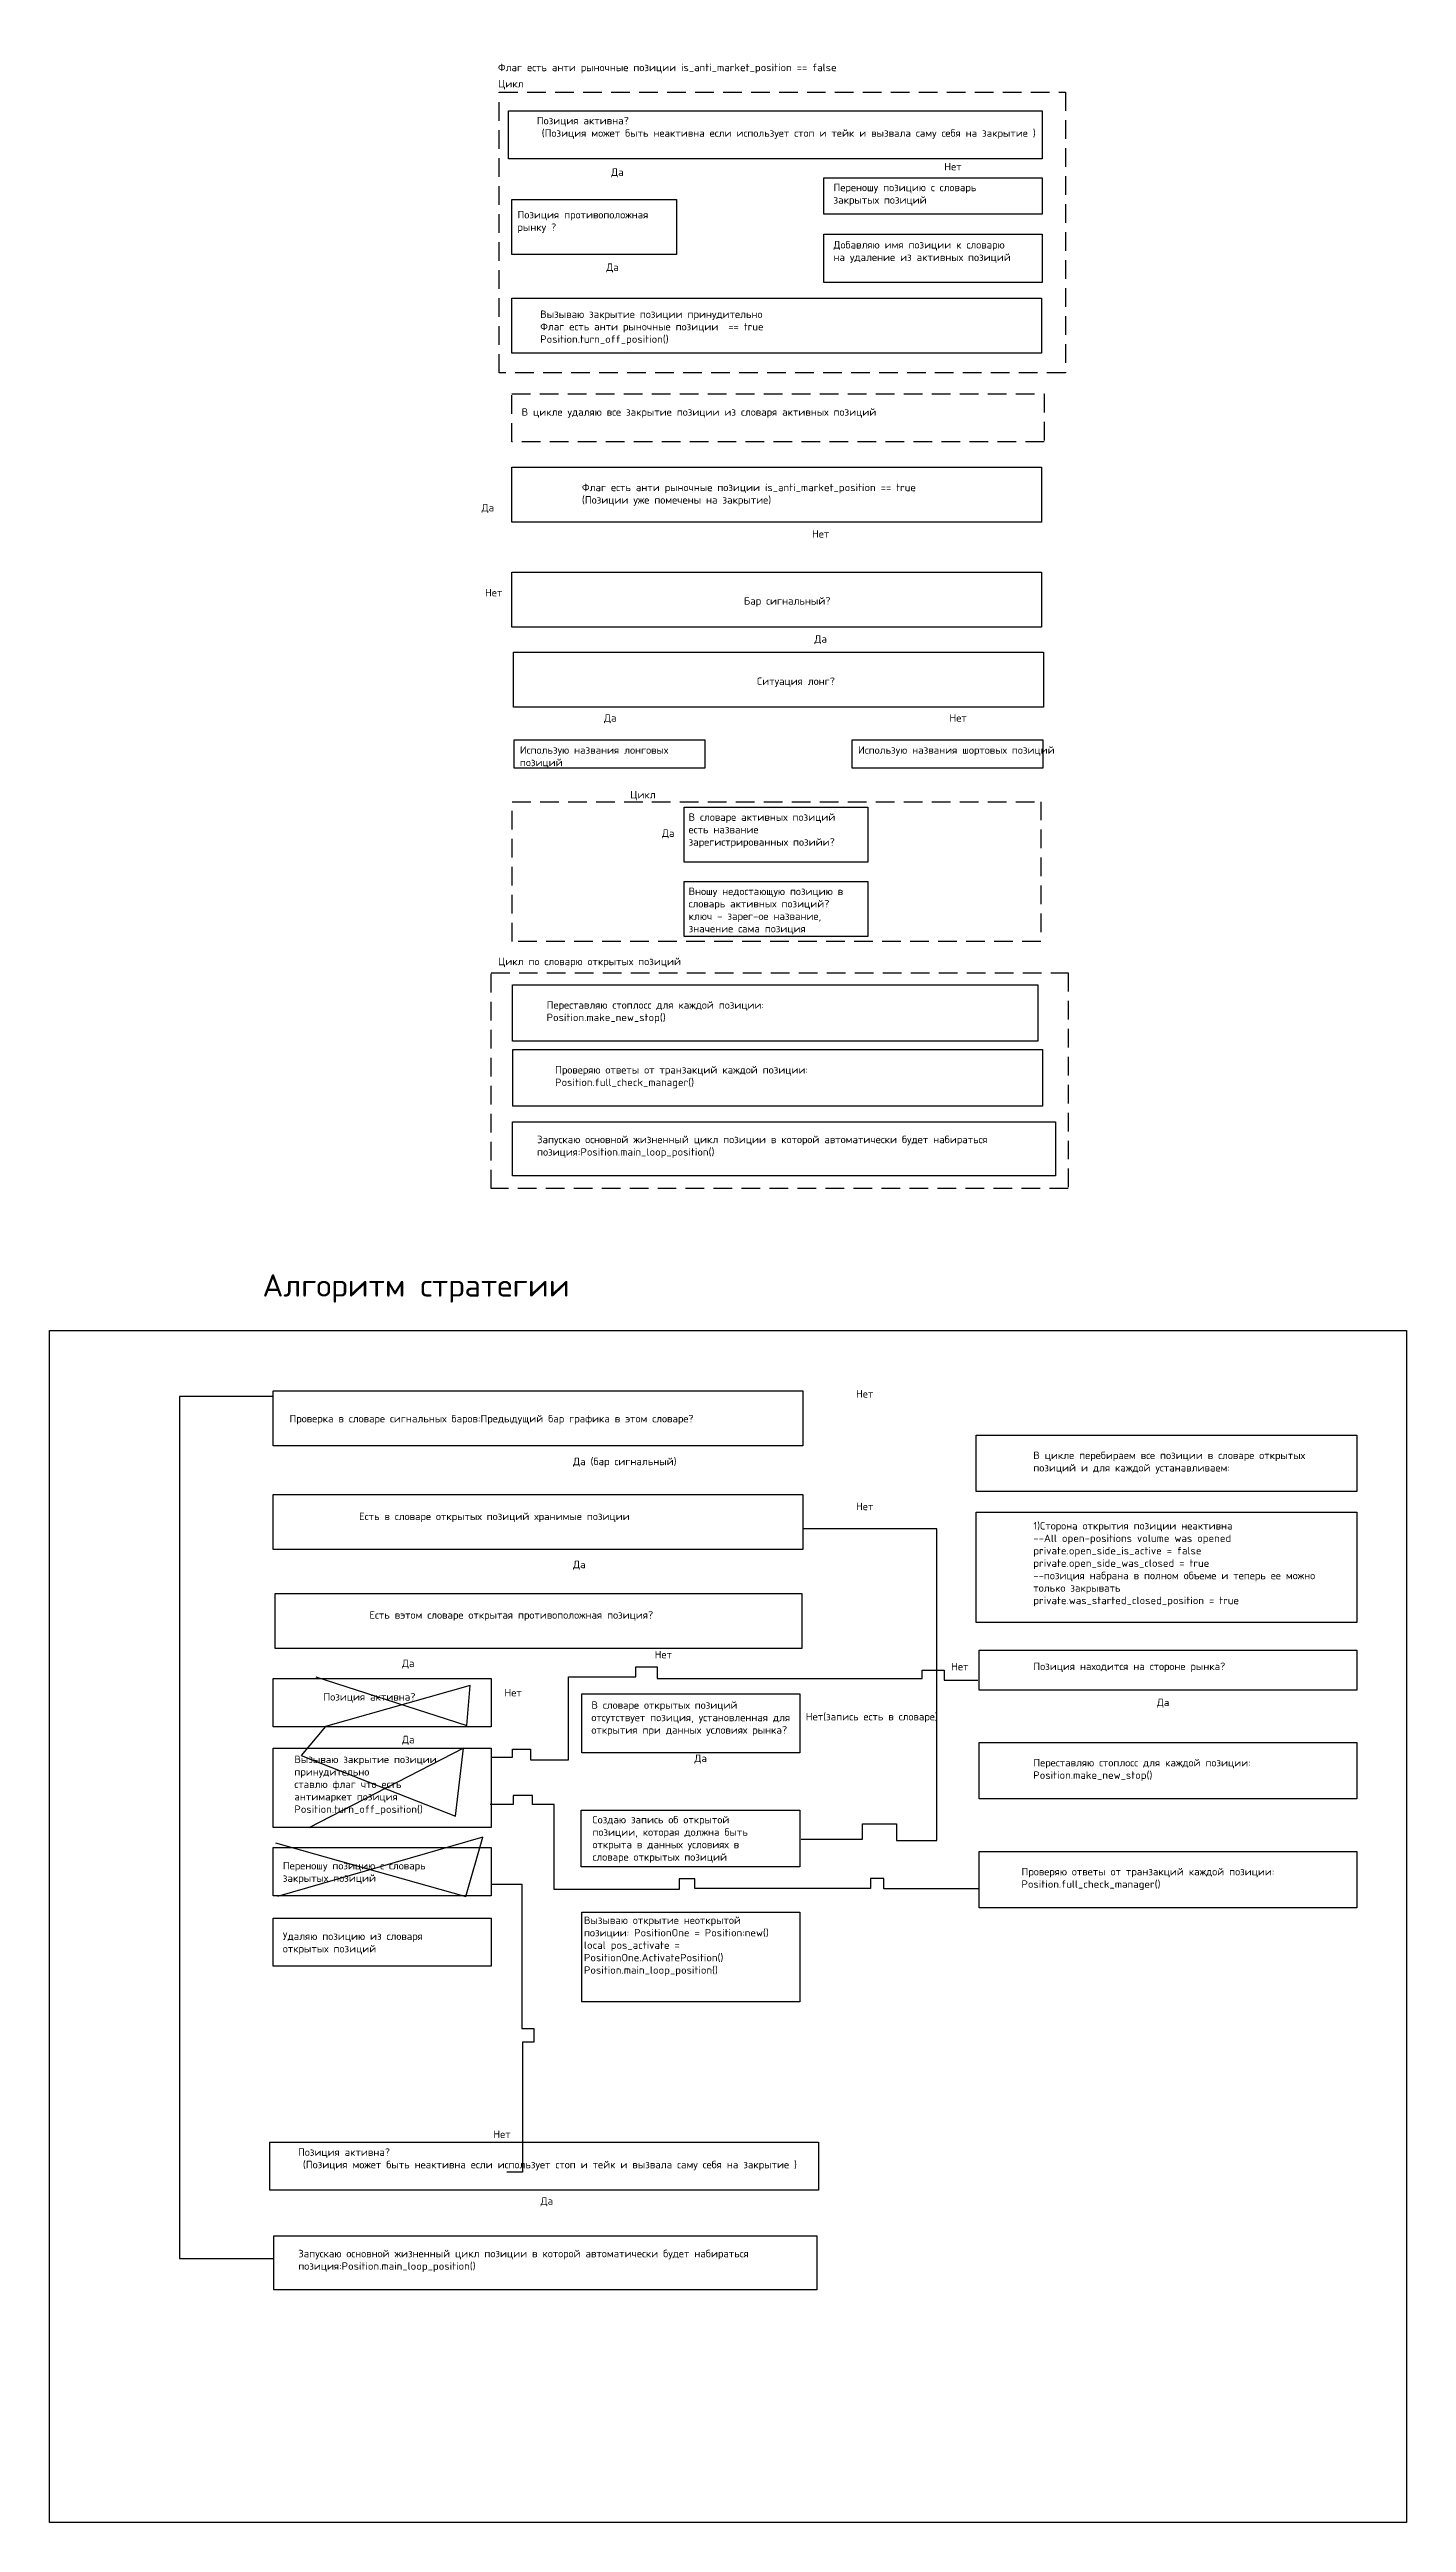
# Model space of a CAD drawing. Header units: metres. Extents: x 5387 to 32417, y 4252 to 8204.
# Drawn here: x 28637 to 30455, y 4891 to 8204 of the extents above; entities that cross this region are included whole.
import ezdxf

# ---------------------------------------------------------------- set-up
doc = ezdxf.new("R2010")
doc.units = ezdxf.units.M
doc.linetypes.add('DASHED2', pattern=[0.375, 0.25, -0.125])
doc.styles.get("Standard").update_dxf_attribs({"font": 'simplex.shx'})

msp = doc.modelspace()

# ---------------------------------------------------------------- texts
at = {"char_height": 10, "attachment_point": 1}
for s, width, gutter_width, heights, insert in [('Флаг есть анти рыночные позиции is_anti_market_position == false', 683.276, 1, [13.3], (29237.9, 8184.9)), ('Цикл', 683.276, 1, [13.3], (29237.9, 8163.1)), ('Позиция активна?\\P (Позиция может быть неактивна если использует стоп и тейк и вызвала саму себя на закрытие )', 681.88, 1, [0], (29289.9, 8113.7)), ('Нет', 195.323, 1, [0], (29835.9, 8052.1)), ('Да', 195.323, 1, [0], (29389.6, 8044.6)), ('Переношу позицию с словарь закрытых позиций', 268.196, 1, [0], (29687.5, 8024.1)), ('Позиция противоположная рынку ?', 208.322, 1, [81.7], (29264, 7987.6)), ('Добавляю имя позиции к словарю на удаление из активных позиций', 268.196, 1, [0], (29687.5, 7947.3)), ('Да', 195.323, 1, [0], (29383.1, 7917.3)), ('Вызываю закрытие позиции принудительно \\PФлаг есть анти рыночные позиции  == true\\PPosition.turn_off_position()', 629.44, 1, [99.5], (29294.5, 7854.3)), ('В цикле удаляю все закрытие позиции из словаря активных позиций', 600.663, 1, [0], (29269.6, 7723.3)), ('Флаг есть анти рыночные позиции is_anti_market_position == true \\P(Позиции уже помечены на закрытие)', 616.525, 0, [56.9], (29350.4, 7622.2)), ('Да', 195.323, 1, [0], (29216, 7595.2)), ('Нет', 195.323, 1, [0], (29658.6, 7559.9)), ('Нет', 195.323, 1, [0], (29220.5, 7481.3)), ('Бар сигнальный?', 203.063, 1, [33.7], (29567.4, 7470.2)), ('Да', 195.323, 1, [0], (29662, 7419.3)), ('Ситуация лонг?', 155.37, 1, [33.7], (29585, 7362.6)), ('Да', 195.323, 1, [0], (29380, 7313.4)), ('Нет', 195.323, 1, [0], (29842.8, 7313.4)), ('Использую названия лонговых позиций', 235.313, 1, [32.9], (29267.3, 7270.4)), ('Использую названия шортовых позиций', 250.223, 1, [32.9], (29720.3, 7270.4)), ('Цикл', 683.276, 1, [13.3], (29415, 7210.6)), ('Да', 195.323, 1, [0], (29457.6, 7159)), ('В словаре активных позиций есть название зарегистрированных позийи?', 242.143, 1, [58.5], (29493.3, 7180.5)), ('Вношу недостающую позицию в словарь активных позиций?\\Pключ - зарег-ое название, значение сама позиция', 244.402, 1, [82.6], (29493.3, 7081.1)), ('Цикл по словарю открытых позиций', 683.276, 1, [13.3], (29237.9, 6987.1)), ('Переставляю стоплосс для каждой позиции:\\PPosition.make_new_stop()', 419.505, 1, [0], (29303.1, 6928.8)), ('Проверяю ответы от транзакций каждой позиции: Position.full_check_manager()', 419.505, 1, [0], (29314.4, 6841.9)), ('Запускаю основной жизненный цикл позиции в которой автоматически будет набираться позиция:Position.main_loop_position()', 680.085, 1, [62.7], (29290.3, 6748.6)), ('Нет', 195.323, 1, [0], (29717.6, 6407.8)), ('Проверка в словаре сигнальных баров:Предыдущий бар графика в этом словаре?', 683.276, 1, [0], (28958.5, 6374.6)), ('Да (бар сигнальный)', 195.323, 1, [0], (29338.6, 6317.2)), ('В цикле перебираем все позиции в словаре открытых позиций и для каждой устанавливаем:', 419.505, 1, [0], (29955.2, 6325.4)), ('Есть в словаре открытых позиций хранимые позиции', 469.131, 1, [0], (29051.7, 6243.6)), ('Нет', 195.323, 1, [0], (29717.6, 6256.9)), ('1)Сторона открытия позиции неактивна\\P--All open-positions volume was opened\\Pprivate.open_side_is_active = false\\Pprivate.open_side_was_closed = true\\P--позиция набрана в полном объеме и теперь ее можно только закрывать\\Pprivate.was_started_closed_position = true', 419.505, 1, [0], (29955.2, 6231)), ('Да ', 195.323, 1, [0], (29338.6, 6179.2)), ('Есть вэтом словаре открытая противоположная позиция?', 489.291, 1, [0], (29065.5, 6111.5)), ('Да', 195.323, 1, [0], (29109.3, 6046.8)), ('Нет', 195.323, 1, [0], (29447.8, 6058.5)), ('Нет', 195.323, 1, [0], (29845, 6042.4)), ('Позиция находится на стороне рынка?', 419.505, 1, [0], (29955.2, 6042.7)), ('Позиция активна?', 234.551, 1, [0], (29004, 6001.8)), ('Нет', 195.323, 1, [0], (29246.5, 6007.5)), ('В словаре открытых позиций отсутствует позиция, установленная для открытия при данных условиях рынка?', 296.407, 1, [0], (29363.1, 5990.8)), ('Нет(запись есть в словаре)', 195.323, 1, [0], (29650.3, 5975.3)), ('Да ', 195.323, 1, [0], (30120.8, 5994.4)), ('Да', 195.323, 1, [0], (29109.3, 5944.6)), ('Вызываю закрытие позиции принудительно \\Pставлю флаг что есть антимаркет позиция\\PPosition.turn_off_position()', 234.551, 1, [0], (28965.1, 5918)), ('Да ', 195.323, 1, [0], (29501.2, 5919.5)), ('Переставляю стоплосс для каждой позиции:\\PPosition.make_new_stop()', 419.505, 1, [0], (29955.2, 5913.6)), ('Создаю запись об открытой позиции, которая должна быть открыта в данных условиях в словаре открытых позиций', 268.196, 1, [0], (29364.5, 5837.3)), ('Переношу позицию с словарь закрытых позиций', 268.196, 1, [0], (28949.6, 5775.6)), ('Проверяю ответы от транзакций каждой позиции: Position.full_check_manager()', 419.505, 1, [0], (29939.4, 5767.6)), ('Вызываю открытие неоткрытой позиции: PositionOne = Position:new()\\Plocal pos_activate = PositionOne.ActivatePosition()\\PPosition.main_loop_position()', 296.407, 1, [0], (29353.1, 5702.5)), ('Удаляю позицию из словаря открытых позиций', 268.196, 1, [0], (28949.6, 5681.1)), ('Нет', 195.323, 1, [0], (29231.6, 5415.8)), ('Позиция активна?\\P (Позиция может быть неактивна если использует стоп и тейк и вызвала саму себя на закрытие )', 681.88, 1, [0], (28969.9, 5391.8)), ('Да ', 195.323, 1, [0], (29295, 5326.4)), ('Запускаю основной жизненный цикл позиции в которой автоматически будет набираться позиция:Position.main_loop_position()', 680.085, 1, [62.7], (28970.3, 5255.9))]:
    msp.add_mtext_dynamic_manual_height_columns(s, width=width, gutter_width=gutter_width, heights=heights, dxfattribs=dict(at, insert=insert))
at = {"color": 1, "insert": (28922.3, 6563.1), "char_height": 30, "attachment_point": 1}
msp.add_mtext_dynamic_manual_height_columns('Алгоритм стратегии', width=1361.609, gutter_width=1, heights=[0], dxfattribs=at)

# ---------------------------------------------------------------- linework, layer by layer
at = {"linetype": 'Continuous', "flags": 128}
for points in [[(29618.1, 8149, 0, 10, 0), (29618.1, 8172.8, 0, 0, 0), (29618.1, 8196.7, 0, 0, 0), (29140.8, 8196.7, 0, 0, 0), (29140.8, 6732, 0, 0, 0), (29267.3, 6732, 0, 0, 0)], [(29225.3, 6817.6, 0, 10, 0), (29198.4, 6817.6, 0, 0, 0), (29168.2, 6817.6, 0, 0, 0), (29168.2, 7578.5, 0, 0, 0), (29255.2, 7578.5, 0, 0, 0)]]:
    msp.add_lwpolyline(points, format="xyseb", dxfattribs=at)
at = {"linetype": 'Continuous', "ltscale": 1000, "flags": 128}
for points in [[(29672.4, 8145.8, 0, 10, 0), (29672.4, 8169.3, 0, 0, 0), (29672.4, 8199, 0, 0, 0), (30037.6, 8199, 0, 0, 0), (30037.6, 7921.8, 0, 0, 0), (29966.1, 7921.8, 0, 0, 0)], [(29688, 7189.6, 0, 10, 0), (29688, 7203.2, 0, 0, 0), (29688, 7215.3, 0, 0, 0), (29763.6, 7215.3, 0, 0, 0), (29763.6, 7030.9, 0, 0, 0), (29731.9, 7030.9, 0, 0, 0)]]:
    msp.add_lwpolyline(points, format="xyseb", dxfattribs=at)
at = {"linetype": 'DASHED2', "ltscale": 100}
for points in [[(29239.5, 8146.7), (29998.5, 8146.7), (29998.5, 7770.9), (29239.5, 7770.9)], [(29256.7, 7742.6), (29969.8, 7742.6), (29969.8, 7678.3), (29256.7, 7678.3)], [(29256.8, 7196.2), (29965.1, 7196.2), (29965.1, 7009), (29256.8, 7009)], [(29228.6, 6967), (30001.9, 6967), (30001.9, 6678), (29228.6, 6678)]]:
    msp.add_lwpolyline(points, close=True, dxfattribs=at)
for points in [[(29252.1, 8122), (29967.3, 8122), (29967.3, 8057.7), (29252.1, 8057.7)], [(29674.6, 8032), (29966.9, 8032), (29966.9, 7983.2), (29674.6, 7983.2)], [(29256.7, 8002.9), (29477.2, 8002.9), (29477.2, 7929.2), (29256.7, 7929.2)], [(29674.6, 7956.4), (29966.9, 7956.4), (29966.9, 7892), (29674.6, 7892)], [(29256.7, 7871), (29966.4, 7871), (29966.4, 7797.3), (29256.7, 7797.3)], [(29256.7, 7644.5), (29966.4, 7644.5), (29966.4, 7570.8), (29256.7, 7570.8)], [(29256.7, 7503.7), (29966.4, 7503.7), (29966.4, 7430), (29256.7, 7430)], [(29258.6, 7396.5), (29968.9, 7396.5), (29968.9, 7322.8), (29258.6, 7322.8)], [(29259.4, 7278.9), (29514.9, 7278.9), (29514.9, 7241.3), (29259.4, 7241.3)], [(29712.4, 7278.9), (29967.9, 7278.9), (29967.9, 7241.3), (29712.4, 7241.3)], [(29487.5, 7188.7), (29733.6, 7188.7), (29733.6, 7115), (29487.5, 7115)], [(29487.5, 7089.3), (29733.6, 7089.3), (29733.6, 7015.6), (29487.5, 7015.6)], [(29257.2, 6950.9), (29961.5, 6950.9), (29961.5, 6875.3), (29257.2, 6875.3)], [(29257.7, 6864), (29967.6, 6864), (29967.6, 6788.4), (29257.7, 6788.4)], [(29257.3, 6767.4), (29984.9, 6767.4), (29984.9, 6694.9), (29257.3, 6694.9)], [(28636.9, 6487.5), (30455.3, 6487.5), (30455.3, 4890.5), (28636.9, 4890.5)], [(28936.7, 6406.9), (29646.5, 6406.9), (29646.5, 6333.2), (28936.7, 6333.2)], [(29878.5, 6347.5), (30388.6, 6347.5), (30388.6, 6272), (29878.5, 6272)], [(28936.7, 6268.1), (29646.5, 6268.1), (29646.5, 6194.4), (28936.7, 6194.4)], [(29878.5, 6244.4), (30388.6, 6244.4), (30388.6, 6096.6), (29878.5, 6096.6)], [(28939.4, 6135.1), (29645.2, 6135.1), (29645.2, 6061.4), (28939.4, 6061.4)], [(29882.7, 6059.2), (30388.6, 6059.2), (30388.6, 6005.7), (29882.7, 6005.7)], [(28936.7, 6021.2), (29228.9, 6021.2), (29228.9, 5956.8), (28936.7, 5956.8)], [(29350.2, 6000.9), (29642.4, 6000.9), (29642.4, 5921.6), (29350.2, 5921.6)], [(29882.7, 5935.7), (30388.6, 5935.7), (30388.6, 5860.1), (29882.7, 5860.1)], [(28936.7, 5928.2), (29228.9, 5928.2), (29228.9, 5821.8), (28936.7, 5821.8)], [(29349.2, 5844.8), (29642.4, 5844.8), (29642.4, 5769.2), (29349.2, 5769.2)], [(28936.7, 5794.8), (29228.9, 5794.8), (29228.9, 5730.4), (28936.7, 5730.4)], [(29882.7, 5789.7), (30388.6, 5789.7), (30388.6, 5714.1), (29882.7, 5714.1)], [(28936.7, 5700.4), (29228.9, 5700.4), (29228.9, 5636.1), (28936.7, 5636.1)], [(29350.2, 5708.2), (29642.4, 5708.2), (29642.4, 5588), (29350.2, 5588)], [(28932.1, 5400.1), (29667.6, 5400.1), (29667.6, 5335.8), (28932.1, 5335.8)], [(28937.4, 5274.6), (29665, 5274.6), (29665, 5202.2), (28937.4, 5202.2)]]:
    msp.add_lwpolyline(points, close=True)
at = {"flags": 128}
for points in [[(29367.6, 7998.6, 0, 10, 0), (29367.6, 8018.6, 0, 0, 0), (29367.6, 8055.9, 0, 0, 0)], [(29815, 8032, 0, 10, 0), (29815, 8044.9, 0, 0, 0), (29815, 8058.4, 0, 0, 0)], [(29815, 7955.3, 0, 10, 0), (29815, 7968.2, 0, 0, 0), (29815, 7981.7, 0, 0, 0)], [(29361.1, 7871.3, 0, 10, 0), (29361.1, 7891.3, 0, 0, 0), (29361.1, 7928.5, 0, 0, 0)], [(29636.6, 7731, 0, 10, 0), (29636.6, 7751.1, 0, 0, 0), (29636.6, 7788.3, 0, 0, 0)], [(29636.6, 7629.4, 0, 10, 0), (29636.6, 7649.5, 0, 0, 0), (29636.6, 7686.7, 0, 0, 0)], [(29636.6, 7513.9, 0, 10, 0), (29636.6, 7534, 0, 0, 0), (29636.6, 7571.2, 0, 0, 0)], [(29638.5, 7394.7, 0, 10, 0), (29638.5, 7414.7, 0, 0, 0), (29638.5, 7451.9, 0, 0, 0)], [(29638.5, 6955.2, 0, 10, 0), (29638.5, 6975.3, 0, 0, 0), (29638.5, 7020.6, 0, 0, 0)], [(29636.6, 6846.7, 0, 10, 0), (29636.6, 6866.7, 0, 0, 0), (29636.6, 6891.2, 0, 0, 0)], [(30139.9, 6342.4, 0, 10, 0), (30139.9, 6361.5, 0, 0, 0), (30139.9, 6390.2, 0, 0, 0), (29647.8, 6390.2, 0, 0, 0)], [(28936.7, 6385.9, 0, 10, 0), (28916.7, 6385.9, 0, 0, 0), (28844.4, 6385.9, 0, 0, 0), (28844.4, 5544.4, 0, 0, 0), (29495, 5544.4, 0, 0, 0), (29495, 5578.1, 0, 0, 0)], [(28936.6, 6372.2, 0, 10, 0), (28917.5, 6372.2, 0, 0, 0), (28868.3, 6372.2, 0, 0, 0), (28868.3, 5607.5, 0, 0, 0), (29080.3, 5607.5, 0, 0, 0), (29080.3, 5633.8, 0, 0, 0)], [(29316.6, 6271.2, 0, 10, 0), (29316.6, 6291.2, 0, 0, 0), (29316.6, 6328.4, 0, 0, 0)], [(30143.6, 6241.8, 0, 10, 0), (30143.6, 6257.4, 0, 0, 0), (30143.6, 6269.8, 0, 0, 0)], [(29316.6, 6133.2, 0, 10, 0), (29316.6, 6153.2, 0, 0, 0), (29316.6, 6190.5, 0, 0, 0)], [(29087.3, 6023.7, 0, 10, 0), (29087.3, 6043.7, 0, 0, 0), (29087.3, 6060.1, 0, 0, 0)], [(29440.1, 6002.3, 0, 10, 0), (29440.1, 6022.3, 0, 0, 0), (29440.1, 6059.6, 0, 0, 0)], [(30143.6, 6060, 0, 10, 0), (30143.6, 6075.7, 0, 0, 0), (30143.6, 6090.8, 0, 0, 0)], [(30143.6, 5934.6, 0, 10, 0), (30143.6, 5950.3, 0, 0, 0), (30143.6, 6006, 0, 0, 0)], [(29229, 5766.7, 0, 10, 0), (29247.7, 5766.7, 0, 0, 0), (29270.4, 5766.7, 0, 0, 0), (29270.4, 5984.3, 0, 0, 0), (29227, 5984.3, 0, 0, 0)], [(29087.3, 5929.1, 0, 10, 0), (29087.3, 5949.2, 0, 0, 0), (29087.3, 5957.4, 0, 0, 0)], [(29666.6, 5359.7, 0, 10, 0), (29697.7, 5359.7, 0, 0, 0), (29747.6, 5359.7, 0, 0, 0), (29747.6, 5956.2, 0, 0, 0), (29647.6, 5956.2, 0, 0, 0)], [(29491.5, 5846.5, 0, 10, 0), (29491.5, 5866.5, 0, 0, 0), (29491.5, 5922, 0, 0, 0)], [(30143.6, 5802.8, 0, 10, 0), (30143.6, 5818.5, 0, 0, 0), (30143.6, 5856.6, 0, 0, 0)], [(29491.5, 5703.1, 0, 10, 0), (29491.5, 5723.2, 0, 0, 0), (29491.5, 5768.6, 0, 0, 0)], [(29077.1, 5706.9, 0, 10, 0), (29077.1, 5719.7, 0, 0, 0), (29077.1, 5733.3, 0, 0, 0)], [(29665.7, 5234.8, 0, 10, 0), (29701.7, 5234.8, 0, 0, 0), (30143.9, 5234.8, 0, 0, 0), (30143.9, 5714.1, 0, 0, 0), (30092, 5714.1, 0, 0, 0)], [(29272.9, 5280.4, 0, 10, 0), (29272.9, 5300.5, 0, 0, 0), (29272.9, 5335.4, 0, 0, 0)]]:
    msp.add_lwpolyline(points, format="xyseb", dxfattribs=at)
at = {"linetype": 'DASHED2', "flags": 128}
msp.add_lwpolyline([(29225.1, 6837.2, 0, 10, 0), (29198.5, 6837.2, 0, 0, 0), (29185.1, 6837.2, 0, 0, 0), (29185.1, 7462.1, 0, 0, 0), (29254.4, 7462.1, 0, 0, 0)], format="xyseb", dxfattribs=at)
at = {"linetype": 'DASHED2', "ltscale": 1000, "flags": 128}
for points in [[(29373.5, 7278.5, 0, 10, 0), (29373.5, 7296.9, 0, 0, 0), (29373.5, 7322.7, 0, 0, 0)], [(29836.3, 7278.5, 0, 10, 0), (29836.3, 7296.9, 0, 0, 0), (29836.3, 7322.7, 0, 0, 0)], [(29373.5, 7195.6, 0, 10, 0), (29373.5, 7213.9, 0, 0, 0), (29373.5, 7239.8, 0, 0, 0)], [(29836.3, 7193.6, 0, 10, 0), (29836.3, 7212, 0, 0, 0), (29836.3, 7237.9, 0, 0, 0)], [(29560.8, 7191.1, 0, 10, 0), (29560.8, 7209.6, 0, 0, 0), (29560.8, 7217.8, 0, 0, 0), (29468.8, 7217.8, 0, 0, 0), (29468.8, 7168.8, 0, 0, 0), (29489.6, 7168.8, 0, 0, 0)], [(29625.1, 7089.3, 0, 10, 0), (29625.1, 7107.7, 0, 0, 0), (29625.1, 7120.6, 0, 0, 0)]]:
    msp.add_lwpolyline(points, format="xyseb", dxfattribs=at)
at = {"flags": 128}
for points in [[(28935.4, 6399.2), (28917.3, 6399.2), (28811.4, 6399.2), (28811.4, 5244.3), (28937.7, 5244.3)], [(29644.1, 5806.2), (29672.4, 5806.2), (29726.2, 5806.2), (29726.2, 5826.7), (29772.1, 5826.7), (29772.1, 5804.3), (29825.8, 5804.3), (29825.8, 6222), (29647.6, 6222)], [(29229.7, 5915.8), (29247.3, 5915.8), (29257.3, 5915.8), (29257.3, 5926.8), (29281.5, 5926.8), (29281.5, 5912.5), (29332.2, 5912.5), (29332.2, 6023.6), (29422.6, 6023.6), (29422.6, 6036.9), (29451.3, 6036.9), (29451.3, 6021.4), (29806.2, 6021.4), (29806.2, 6032.5), (29835.9, 6032.5), (29835.9, 6019.2), (29881.1, 6019.2)], [(28993.9, 6023.7), (29196.2, 5958.3), (29200.5, 6012), (29006.8, 5957.1), (28974.1, 5918.3), (29180.8, 5836.9), (29191.9, 5928.1), (28984.6, 5821.5)], [(29883, 5739.8), (29871.6, 5739.8), (29858.7, 5739.8), (29755.1, 5739.8), (29755.1, 5753.3), (29737.3, 5753.3), (29737.3, 5740), (29501.6, 5740), (29501.6, 5753.2), (29480.8, 5753.2), (29480.8, 5738.9), (29313, 5738.9), (29313, 5852.4), (29284.3, 5852.4), (29284.3, 5864.6), (29258.1, 5864.6), (29258.1, 5852.4), (29227.6, 5852.4)], [(28939.7, 5801.2), (29194.9, 5729.2), (29217.8, 5808.8), (28942.3, 5729.2)], [(29229, 5746), (29248.2, 5746), (29269.8, 5746), (29269.8, 5552.6), (29285.8, 5552.6), (29285.8, 5534.2), (29270.6, 5534.2), (29270.6, 5507.8), (29270.6, 5360), (29250, 5360)]]:
    msp.add_lwpolyline(points, dxfattribs=at)

msp.set_redraw_order([(e.dxf.handle, doc.entitydb.next_handle()) for e in msp.query("TEXT MTEXT ATTDEF DIMENSION ARC_DIMENSION")])  # texts and dimensions are drawn at this point

doc.saveas('drawing.dxf')
